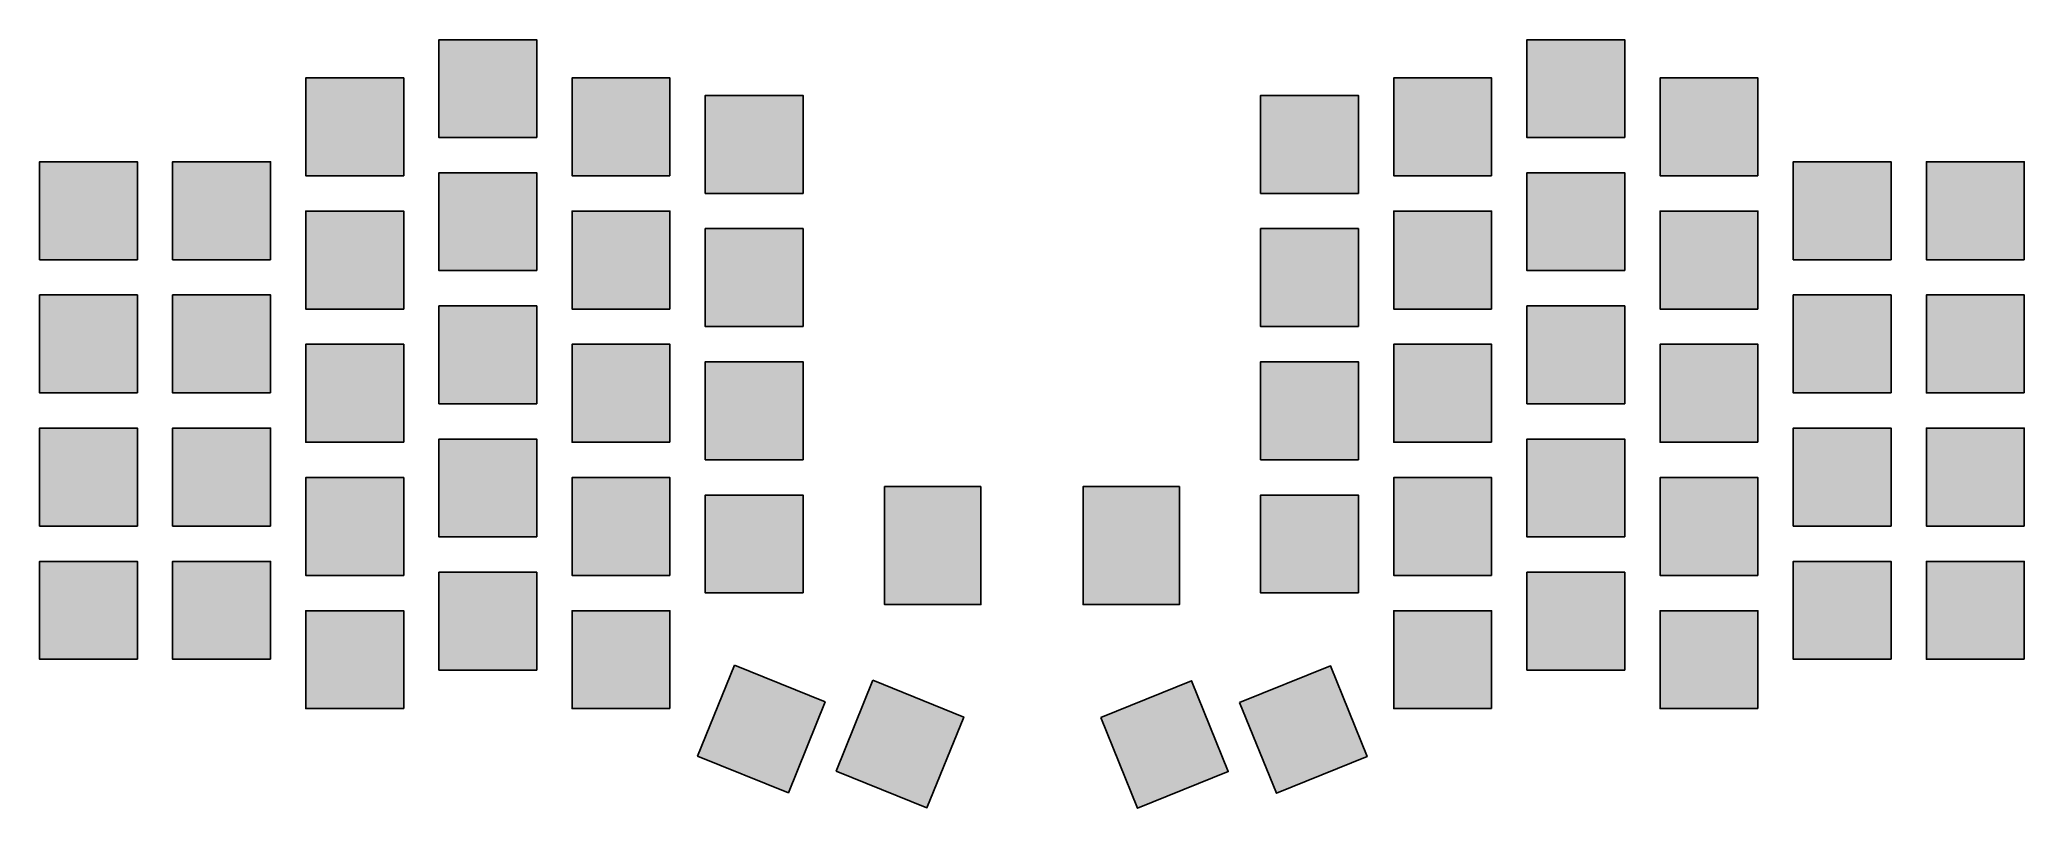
# Model space of a CAD drawing. Header units: millimetres. Extents: x 31 to 315, y 156 to 266.
import ezdxf

# ---------------------------------------------------------------- set-up
doc = ezdxf.new("R2010")
doc.units = ezdxf.units.MM
doc.header["$MEASUREMENT"] = 0
doc.layers.add('Layer 1', color=7, linetype='Continuous', lineweight=0)

msp = doc.modelspace()

# ---------------------------------------------------------------- hatches: boundary and pattern name
at = {"layer": 'Layer 1', "true_color": 0x000000, "transparency": 33554687}
h = msp.add_hatch(color=18, dxfattribs=at)
h.dxf.hatch_style = 2
edge = h.paths.add_edge_path()
edge.add_spline(control_points=[(102.23, 251.92), (102.23, 251.92), (102.23, 265.89), (102.23, 265.89), (102.23, 265.89), (88.23, 265.89), (88.23, 265.89), (88.23, 265.89), (88.23, 251.88), (88.23, 251.88), (88.23, 251.88), (102.23, 251.92), (102.23, 251.92), (102.23, 251.92), (102.23, 251.92), (102.23, 251.92)], knot_values=[0, 0, 0, 0, 1, 1, 1, 2, 2, 2, 3, 3, 3, 4, 4, 4, 5, 5, 5, 5], degree=3, periodic=0)
h = msp.add_hatch(color=18, dxfattribs=at)
h.dxf.hatch_style = 2
edge = h.paths.add_edge_path()
edge.add_spline(control_points=[(257.88, 251.92), (257.88, 251.92), (257.88, 265.89), (257.88, 265.89), (257.88, 265.89), (243.88, 265.89), (243.88, 265.89), (243.88, 265.89), (243.88, 251.88), (243.88, 251.88), (243.88, 251.88), (257.88, 251.92), (257.88, 251.92), (257.88, 251.92), (257.88, 251.92), (257.88, 251.92)], knot_values=[0, 0, 0, 0, 1, 1, 1, 2, 2, 2, 3, 3, 3, 4, 4, 4, 5, 5, 5, 5], degree=3, periodic=0)
h = msp.add_hatch(color=18, dxfattribs=at)
h.dxf.hatch_style = 2
edge = h.paths.add_edge_path()
edge.add_spline(control_points=[(83.19, 246.42), (83.19, 246.42), (83.19, 260.42), (83.19, 260.42), (83.19, 260.42), (69.18, 260.42), (69.18, 260.42), (69.18, 260.42), (69.18, 246.42), (69.18, 246.42), (69.18, 246.42), (83.19, 246.42), (83.19, 246.42)], knot_values=[0, 0, 0, 0, 1, 1, 1, 2, 2, 2, 3, 3, 3, 4, 4, 4, 4], degree=3, periodic=0)
h = msp.add_hatch(color=18, dxfattribs=at)
h.dxf.hatch_style = 2
edge = h.paths.add_edge_path()
edge.add_spline(control_points=[(121.28, 246.42), (121.28, 246.42), (121.28, 260.42), (121.28, 260.42), (121.28, 260.42), (107.28, 260.42), (107.28, 260.42), (107.28, 260.42), (107.28, 246.42), (107.28, 246.42), (107.28, 246.42), (121.28, 246.42), (121.28, 246.42)], knot_values=[0, 0, 0, 0, 1, 1, 1, 2, 2, 2, 3, 3, 3, 4, 4, 4, 4], degree=3, periodic=0)
h = msp.add_hatch(color=18, dxfattribs=at)
h.dxf.hatch_style = 2
edge = h.paths.add_edge_path()
edge.add_spline(control_points=[(238.83, 246.42), (238.83, 246.42), (238.83, 260.42), (238.83, 260.42), (238.83, 260.42), (224.83, 260.42), (224.83, 260.42), (224.83, 260.42), (224.83, 246.42), (224.83, 246.42), (224.83, 246.42), (238.83, 246.42), (238.83, 246.42)], knot_values=[0, 0, 0, 0, 1, 1, 1, 2, 2, 2, 3, 3, 3, 4, 4, 4, 4], degree=3, periodic=0)
h = msp.add_hatch(color=18, dxfattribs=at)
h.dxf.hatch_style = 2
edge = h.paths.add_edge_path()
edge.add_spline(control_points=[(276.93, 246.42), (276.93, 246.42), (276.93, 260.42), (276.93, 260.42), (276.93, 260.42), (262.93, 260.42), (262.93, 260.42), (262.93, 260.42), (262.93, 246.42), (262.93, 246.42), (262.93, 246.42), (276.93, 246.42), (276.93, 246.42)], knot_values=[0, 0, 0, 0, 1, 1, 1, 2, 2, 2, 3, 3, 3, 4, 4, 4, 4], degree=3, periodic=0)
h = msp.add_hatch(color=18, dxfattribs=at)
h.dxf.hatch_style = 2
edge = h.paths.add_edge_path()
edge.add_spline(control_points=[(140.33, 243.91), (140.33, 243.91), (140.33, 257.92), (140.33, 257.92), (140.33, 257.92), (126.33, 257.92), (126.33, 257.92), (126.33, 257.92), (126.33, 243.91), (126.33, 243.91), (126.33, 243.91), (140.33, 243.91), (140.33, 243.91)], knot_values=[0, 0, 0, 0, 1, 1, 1, 2, 2, 2, 3, 3, 3, 4, 4, 4, 4], degree=3, periodic=0)
h = msp.add_hatch(color=18, dxfattribs=at)
h.dxf.hatch_style = 2
edge = h.paths.add_edge_path()
edge.add_spline(control_points=[(219.78, 243.91), (219.78, 243.91), (219.78, 257.92), (219.78, 257.92), (219.78, 257.92), (205.78, 257.92), (205.78, 257.92), (205.78, 257.92), (205.78, 243.91), (205.78, 243.91), (205.78, 243.91), (219.78, 243.91), (219.78, 243.91)], knot_values=[0, 0, 0, 0, 1, 1, 1, 2, 2, 2, 3, 3, 3, 4, 4, 4, 4], degree=3, periodic=0)
h = msp.add_hatch(color=18, dxfattribs=at)
h.dxf.hatch_style = 2
edge = h.paths.add_edge_path()
edge.add_spline(control_points=[(45.09, 234.42), (45.09, 234.42), (45.09, 248.43), (45.09, 248.43), (45.09, 248.43), (31.11, 248.43), (31.11, 248.43), (31.11, 248.43), (31.11, 234.42), (31.11, 234.42), (31.11, 234.42), (45.09, 234.42), (45.09, 234.42)], knot_values=[0, 0, 0, 0, 1, 1, 1, 2, 2, 2, 3, 3, 3, 4, 4, 4, 4], degree=3, periodic=0)
h = msp.add_hatch(color=18, dxfattribs=at)
h.dxf.hatch_style = 2
edge = h.paths.add_edge_path()
edge.add_spline(control_points=[(64.14, 234.42), (64.14, 234.42), (64.14, 248.43), (64.14, 248.43), (64.14, 248.43), (50.13, 248.43), (50.13, 248.43), (50.13, 248.43), (50.13, 234.42), (50.13, 234.42), (50.13, 234.42), (64.14, 234.42), (64.14, 234.42)], knot_values=[0, 0, 0, 0, 1, 1, 1, 2, 2, 2, 3, 3, 3, 4, 4, 4, 4], degree=3, periodic=0)
h = msp.add_hatch(color=18, dxfattribs=at)
h.dxf.hatch_style = 2
edge = h.paths.add_edge_path()
edge.add_spline(control_points=[(295.98, 234.42), (295.98, 234.42), (295.98, 248.43), (295.98, 248.43), (295.98, 248.43), (281.98, 248.43), (281.98, 248.43), (281.98, 248.43), (281.98, 234.42), (281.98, 234.42), (281.98, 234.42), (295.98, 234.42), (295.98, 234.42)], knot_values=[0, 0, 0, 0, 1, 1, 1, 2, 2, 2, 3, 3, 3, 4, 4, 4, 4], degree=3, periodic=0)
h = msp.add_hatch(color=18, dxfattribs=at)
h.dxf.hatch_style = 2
edge = h.paths.add_edge_path()
edge.add_spline(control_points=[(315.03, 234.42), (315.03, 234.42), (315.03, 248.43), (315.03, 248.43), (315.03, 248.43), (301.03, 248.43), (301.03, 248.43), (301.03, 248.43), (301.03, 234.42), (301.03, 234.42), (301.03, 234.42), (315.03, 234.42), (315.03, 234.42)], knot_values=[0, 0, 0, 0, 1, 1, 1, 2, 2, 2, 3, 3, 3, 4, 4, 4, 4], degree=3, periodic=0)
h = msp.add_hatch(color=18, dxfattribs=at)
h.dxf.hatch_style = 2
edge = h.paths.add_edge_path()
edge.add_spline(control_points=[(102.23, 232.87), (102.23, 232.87), (102.23, 246.87), (102.23, 246.87), (102.23, 246.87), (88.23, 246.87), (88.23, 246.87), (88.23, 246.87), (88.23, 232.87), (88.23, 232.87), (88.23, 232.87), (102.23, 232.87), (102.23, 232.87)], knot_values=[0, 0, 0, 0, 1, 1, 1, 2, 2, 2, 3, 3, 3, 4, 4, 4, 4], degree=3, periodic=0)
h = msp.add_hatch(color=18, dxfattribs=at)
h.dxf.hatch_style = 2
edge = h.paths.add_edge_path()
edge.add_spline(control_points=[(257.88, 232.87), (257.88, 232.87), (257.88, 246.87), (257.88, 246.87), (257.88, 246.87), (243.88, 246.87), (243.88, 246.87), (243.88, 246.87), (243.88, 232.87), (243.88, 232.87), (243.88, 232.87), (257.88, 232.87), (257.88, 232.87)], knot_values=[0, 0, 0, 0, 1, 1, 1, 2, 2, 2, 3, 3, 3, 4, 4, 4, 4], degree=3, periodic=0)
h = msp.add_hatch(color=18, dxfattribs=at)
h.dxf.hatch_style = 2
edge = h.paths.add_edge_path()
edge.add_spline(control_points=[(83.19, 227.37), (83.19, 227.37), (83.19, 241.37), (83.19, 241.37), (83.19, 241.37), (69.18, 241.37), (69.18, 241.37), (69.18, 241.37), (69.18, 227.37), (69.18, 227.37), (69.18, 227.37), (83.19, 227.37), (83.19, 227.37)], knot_values=[0, 0, 0, 0, 1, 1, 1, 2, 2, 2, 3, 3, 3, 4, 4, 4, 4], degree=3, periodic=0)
h = msp.add_hatch(color=18, dxfattribs=at)
h.dxf.hatch_style = 2
edge = h.paths.add_edge_path()
edge.add_spline(control_points=[(121.28, 227.37), (121.28, 227.37), (121.28, 241.37), (121.28, 241.37), (121.28, 241.37), (107.28, 241.37), (107.28, 241.37), (107.28, 241.37), (107.28, 227.37), (107.28, 227.37), (107.28, 227.37), (121.28, 227.37), (121.28, 227.37)], knot_values=[0, 0, 0, 0, 1, 1, 1, 2, 2, 2, 3, 3, 3, 4, 4, 4, 4], degree=3, periodic=0)
h = msp.add_hatch(color=18, dxfattribs=at)
h.dxf.hatch_style = 2
edge = h.paths.add_edge_path()
edge.add_spline(control_points=[(238.83, 227.37), (238.83, 227.37), (238.83, 241.37), (238.83, 241.37), (238.83, 241.37), (224.83, 241.37), (224.83, 241.37), (224.83, 241.37), (224.83, 227.37), (224.83, 227.37), (224.83, 227.37), (238.83, 227.37), (238.83, 227.37)], knot_values=[0, 0, 0, 0, 1, 1, 1, 2, 2, 2, 3, 3, 3, 4, 4, 4, 4], degree=3, periodic=0)
h = msp.add_hatch(color=18, dxfattribs=at)
h.dxf.hatch_style = 2
edge = h.paths.add_edge_path()
edge.add_spline(control_points=[(276.93, 227.37), (276.93, 227.37), (276.93, 241.37), (276.93, 241.37), (276.93, 241.37), (262.93, 241.37), (262.93, 241.37), (262.93, 241.37), (262.93, 227.37), (262.93, 227.37), (262.93, 227.37), (276.93, 227.37), (276.93, 227.37)], knot_values=[0, 0, 0, 0, 1, 1, 1, 2, 2, 2, 3, 3, 3, 4, 4, 4, 4], degree=3, periodic=0)
h = msp.add_hatch(color=18, dxfattribs=at)
h.dxf.hatch_style = 2
edge = h.paths.add_edge_path()
edge.add_spline(control_points=[(140.33, 224.86), (140.33, 224.86), (140.33, 238.87), (140.33, 238.87), (140.33, 238.87), (126.33, 238.87), (126.33, 238.87), (126.33, 238.87), (126.33, 224.86), (126.33, 224.86), (126.33, 224.86), (140.33, 224.86), (140.33, 224.86)], knot_values=[0, 0, 0, 0, 1, 1, 1, 2, 2, 2, 3, 3, 3, 4, 4, 4, 4], degree=3, periodic=0)
h = msp.add_hatch(color=18, dxfattribs=at)
h.dxf.hatch_style = 2
edge = h.paths.add_edge_path()
edge.add_spline(control_points=[(219.78, 224.86), (219.78, 224.86), (219.78, 238.87), (219.78, 238.87), (219.78, 238.87), (205.78, 238.87), (205.78, 238.87), (205.78, 238.87), (205.78, 224.86), (205.78, 224.86), (205.78, 224.86), (219.78, 224.86), (219.78, 224.86)], knot_values=[0, 0, 0, 0, 1, 1, 1, 2, 2, 2, 3, 3, 3, 4, 4, 4, 4], degree=3, periodic=0)
h = msp.add_hatch(color=18, dxfattribs=at)
h.dxf.hatch_style = 2
edge = h.paths.add_edge_path()
edge.add_spline(control_points=[(45.09, 215.37), (45.09, 215.37), (45.09, 229.38), (45.09, 229.38), (45.09, 229.38), (31.11, 229.38), (31.11, 229.38), (31.11, 229.38), (31.11, 215.37), (31.11, 215.37), (31.11, 215.37), (45.09, 215.37), (45.09, 215.37)], knot_values=[0, 0, 0, 0, 1, 1, 1, 2, 2, 2, 3, 3, 3, 4, 4, 4, 4], degree=3, periodic=0)
h = msp.add_hatch(color=18, dxfattribs=at)
h.dxf.hatch_style = 2
edge = h.paths.add_edge_path()
edge.add_spline(control_points=[(64.14, 215.37), (64.14, 215.37), (64.14, 229.38), (64.14, 229.38), (64.14, 229.38), (50.13, 229.38), (50.13, 229.38), (50.13, 229.38), (50.13, 215.37), (50.13, 215.37), (50.13, 215.37), (64.14, 215.37), (64.14, 215.37)], knot_values=[0, 0, 0, 0, 1, 1, 1, 2, 2, 2, 3, 3, 3, 4, 4, 4, 4], degree=3, periodic=0)
h = msp.add_hatch(color=18, dxfattribs=at)
h.dxf.hatch_style = 2
edge = h.paths.add_edge_path()
edge.add_spline(control_points=[(102.23, 213.82), (102.23, 213.82), (102.23, 227.82), (102.23, 227.82), (102.23, 227.82), (88.23, 227.82), (88.23, 227.82), (88.23, 227.82), (88.23, 213.82), (88.23, 213.82), (88.23, 213.82), (102.23, 213.82), (102.23, 213.82)], knot_values=[0, 0, 0, 0, 1, 1, 1, 2, 2, 2, 3, 3, 3, 4, 4, 4, 4], degree=3, periodic=0)
h = msp.add_hatch(color=18, dxfattribs=at)
h.dxf.hatch_style = 2
edge = h.paths.add_edge_path()
edge.add_spline(control_points=[(257.88, 213.82), (257.88, 213.82), (257.88, 227.82), (257.88, 227.82), (257.88, 227.82), (243.88, 227.82), (243.88, 227.82), (243.88, 227.82), (243.88, 213.82), (243.88, 213.82), (243.88, 213.82), (257.88, 213.82), (257.88, 213.82)], knot_values=[0, 0, 0, 0, 1, 1, 1, 2, 2, 2, 3, 3, 3, 4, 4, 4, 4], degree=3, periodic=0)
h = msp.add_hatch(color=18, dxfattribs=at)
h.dxf.hatch_style = 2
edge = h.paths.add_edge_path()
edge.add_spline(control_points=[(295.98, 215.37), (295.98, 215.37), (295.98, 229.38), (295.98, 229.38), (295.98, 229.38), (281.98, 229.38), (281.98, 229.38), (281.98, 229.38), (281.98, 215.37), (281.98, 215.37), (281.98, 215.37), (295.98, 215.37), (295.98, 215.37)], knot_values=[0, 0, 0, 0, 1, 1, 1, 2, 2, 2, 3, 3, 3, 4, 4, 4, 4], degree=3, periodic=0)
h = msp.add_hatch(color=18, dxfattribs=at)
h.dxf.hatch_style = 2
edge = h.paths.add_edge_path()
edge.add_spline(control_points=[(315.03, 215.37), (315.03, 215.37), (315.03, 229.38), (315.03, 229.38), (315.03, 229.38), (301.03, 229.38), (301.03, 229.38), (301.03, 229.38), (301.03, 215.37), (301.03, 215.37), (301.03, 215.37), (315.03, 215.37), (315.03, 215.37)], knot_values=[0, 0, 0, 0, 1, 1, 1, 2, 2, 2, 3, 3, 3, 4, 4, 4, 4], degree=3, periodic=0)
h = msp.add_hatch(color=18, dxfattribs=at)
h.dxf.hatch_style = 2
edge = h.paths.add_edge_path()
edge.add_spline(control_points=[(83.19, 208.32), (83.19, 208.32), (83.19, 222.32), (83.19, 222.32), (83.19, 222.32), (69.18, 222.32), (69.18, 222.32), (69.18, 222.32), (69.18, 208.32), (69.18, 208.32), (69.18, 208.32), (83.19, 208.32), (83.19, 208.32)], knot_values=[0, 0, 0, 0, 1, 1, 1, 2, 2, 2, 3, 3, 3, 4, 4, 4, 4], degree=3, periodic=0)
h = msp.add_hatch(color=18, dxfattribs=at)
h.dxf.hatch_style = 2
edge = h.paths.add_edge_path()
edge.add_spline(control_points=[(121.28, 208.32), (121.28, 208.32), (121.28, 222.32), (121.28, 222.32), (121.28, 222.32), (107.28, 222.32), (107.28, 222.32), (107.28, 222.32), (107.28, 208.32), (107.28, 208.32), (107.28, 208.32), (121.28, 208.32), (121.28, 208.32)], knot_values=[0, 0, 0, 0, 1, 1, 1, 2, 2, 2, 3, 3, 3, 4, 4, 4, 4], degree=3, periodic=0)
h = msp.add_hatch(color=18, dxfattribs=at)
h.dxf.hatch_style = 2
edge = h.paths.add_edge_path()
edge.add_spline(control_points=[(238.83, 208.32), (238.83, 208.32), (238.83, 222.32), (238.83, 222.32), (238.83, 222.32), (224.83, 222.32), (224.83, 222.32), (224.83, 222.32), (224.83, 208.32), (224.83, 208.32), (224.83, 208.32), (238.83, 208.32), (238.83, 208.32)], knot_values=[0, 0, 0, 0, 1, 1, 1, 2, 2, 2, 3, 3, 3, 4, 4, 4, 4], degree=3, periodic=0)
h = msp.add_hatch(color=18, dxfattribs=at)
h.dxf.hatch_style = 2
edge = h.paths.add_edge_path()
edge.add_spline(control_points=[(276.93, 208.32), (276.93, 208.32), (276.93, 222.32), (276.93, 222.32), (276.93, 222.32), (262.93, 222.32), (262.93, 222.32), (262.93, 222.32), (262.93, 208.32), (262.93, 208.32), (262.93, 208.32), (276.93, 208.32), (276.93, 208.32)], knot_values=[0, 0, 0, 0, 1, 1, 1, 2, 2, 2, 3, 3, 3, 4, 4, 4, 4], degree=3, periodic=0)
h = msp.add_hatch(color=18, dxfattribs=at)
h.dxf.hatch_style = 2
edge = h.paths.add_edge_path()
edge.add_spline(control_points=[(140.33, 205.81), (140.33, 205.81), (140.33, 219.82), (140.33, 219.82), (140.33, 219.82), (126.33, 219.82), (126.33, 219.82), (126.33, 219.82), (126.33, 205.81), (126.33, 205.81), (126.33, 205.81), (140.33, 205.81), (140.33, 205.81)], knot_values=[0, 0, 0, 0, 1, 1, 1, 2, 2, 2, 3, 3, 3, 4, 4, 4, 4], degree=3, periodic=0)
h = msp.add_hatch(color=18, dxfattribs=at)
h.dxf.hatch_style = 2
edge = h.paths.add_edge_path()
edge.add_spline(control_points=[(219.78, 205.81), (219.78, 205.81), (219.78, 219.82), (219.78, 219.82), (219.78, 219.82), (205.78, 219.82), (205.78, 219.82), (205.78, 219.82), (205.78, 205.81), (205.78, 205.81), (205.78, 205.81), (219.78, 205.81), (219.78, 205.81)], knot_values=[0, 0, 0, 0, 1, 1, 1, 2, 2, 2, 3, 3, 3, 4, 4, 4, 4], degree=3, periodic=0)
h = msp.add_hatch(color=18, dxfattribs=at)
h.dxf.hatch_style = 2
edge = h.paths.add_edge_path()
edge.add_spline(control_points=[(45.09, 196.32), (45.09, 196.32), (45.09, 210.33), (45.09, 210.33), (45.09, 210.33), (31.11, 210.33), (31.11, 210.33), (31.11, 210.33), (31.11, 196.32), (31.11, 196.32), (31.11, 196.32), (45.09, 196.32), (45.09, 196.32)], knot_values=[0, 0, 0, 0, 1, 1, 1, 2, 2, 2, 3, 3, 3, 4, 4, 4, 4], degree=3, periodic=0)
h = msp.add_hatch(color=18, dxfattribs=at)
h.dxf.hatch_style = 2
edge = h.paths.add_edge_path()
edge.add_spline(control_points=[(64.14, 196.32), (64.14, 196.32), (64.14, 210.33), (64.14, 210.33), (64.14, 210.33), (50.13, 210.33), (50.13, 210.33), (50.13, 210.33), (50.13, 196.32), (50.13, 196.32), (50.13, 196.32), (64.14, 196.32), (64.14, 196.32)], knot_values=[0, 0, 0, 0, 1, 1, 1, 2, 2, 2, 3, 3, 3, 4, 4, 4, 4], degree=3, periodic=0)
h = msp.add_hatch(color=18, dxfattribs=at)
h.dxf.hatch_style = 2
edge = h.paths.add_edge_path()
edge.add_spline(control_points=[(295.98, 196.32), (295.98, 196.32), (295.98, 210.33), (295.98, 210.33), (295.98, 210.33), (281.98, 210.33), (281.98, 210.33), (281.98, 210.33), (281.98, 196.32), (281.98, 196.32), (281.98, 196.32), (295.98, 196.32), (295.98, 196.32)], knot_values=[0, 0, 0, 0, 1, 1, 1, 2, 2, 2, 3, 3, 3, 4, 4, 4, 4], degree=3, periodic=0)
h = msp.add_hatch(color=18, dxfattribs=at)
h.dxf.hatch_style = 2
edge = h.paths.add_edge_path()
edge.add_spline(control_points=[(315.03, 196.32), (315.03, 196.32), (315.03, 210.33), (315.03, 210.33), (315.03, 210.33), (301.03, 210.33), (301.03, 210.33), (301.03, 210.33), (301.03, 196.32), (301.03, 196.32), (301.03, 196.32), (315.03, 196.32), (315.03, 196.32)], knot_values=[0, 0, 0, 0, 1, 1, 1, 2, 2, 2, 3, 3, 3, 4, 4, 4, 4], degree=3, periodic=0)
h = msp.add_hatch(color=18, dxfattribs=at)
h.dxf.hatch_style = 2
edge = h.paths.add_edge_path()
edge.add_spline(control_points=[(102.23, 194.77), (102.23, 194.77), (102.23, 208.77), (102.23, 208.77), (102.23, 208.77), (88.23, 208.77), (88.23, 208.77), (88.23, 208.77), (88.23, 194.77), (88.23, 194.77), (88.23, 194.77), (102.23, 194.77), (102.23, 194.77)], knot_values=[0, 0, 0, 0, 1, 1, 1, 2, 2, 2, 3, 3, 3, 4, 4, 4, 4], degree=3, periodic=0)
h = msp.add_hatch(color=18, dxfattribs=at)
h.dxf.hatch_style = 2
edge = h.paths.add_edge_path()
edge.add_spline(control_points=[(257.88, 194.77), (257.88, 194.77), (257.88, 208.77), (257.88, 208.77), (257.88, 208.77), (243.88, 208.77), (243.88, 208.77), (243.88, 208.77), (243.88, 194.77), (243.88, 194.77), (243.88, 194.77), (257.88, 194.77), (257.88, 194.77)], knot_values=[0, 0, 0, 0, 1, 1, 1, 2, 2, 2, 3, 3, 3, 4, 4, 4, 4], degree=3, periodic=0)
h = msp.add_hatch(color=18, dxfattribs=at)
h.dxf.hatch_style = 2
edge = h.paths.add_edge_path()
edge.add_spline(control_points=[(83.19, 189.27), (83.19, 189.27), (83.19, 203.27), (83.19, 203.27), (83.19, 203.27), (69.18, 203.27), (69.18, 203.27), (69.18, 203.27), (69.18, 189.27), (69.18, 189.27), (69.18, 189.27), (83.19, 189.27), (83.19, 189.27)], knot_values=[0, 0, 0, 0, 1, 1, 1, 2, 2, 2, 3, 3, 3, 4, 4, 4, 4], degree=3, periodic=0)
h = msp.add_hatch(color=18, dxfattribs=at)
h.dxf.hatch_style = 2
edge = h.paths.add_edge_path()
edge.add_spline(control_points=[(121.28, 189.27), (121.28, 189.27), (121.28, 203.27), (121.28, 203.27), (121.28, 203.27), (107.28, 203.27), (107.28, 203.27), (107.28, 203.27), (107.28, 189.27), (107.28, 189.27), (107.28, 189.27), (121.28, 189.27), (121.28, 189.27)], knot_values=[0, 0, 0, 0, 1, 1, 1, 2, 2, 2, 3, 3, 3, 4, 4, 4, 4], degree=3, periodic=0)
h = msp.add_hatch(color=18, dxfattribs=at)
h.dxf.hatch_style = 2
edge = h.paths.add_edge_path()
edge.add_spline(control_points=[(165.77, 201.97), (165.77, 201.97), (165.77, 185.1), (165.77, 185.1), (165.77, 185.1), (151.98, 185.1), (151.98, 185.1), (151.98, 185.1), (151.98, 201.97), (151.98, 201.97), (151.98, 201.97), (165.77, 201.97), (165.77, 201.97)], knot_values=[0, 0, 0, 0, 1, 1, 1, 2, 2, 2, 3, 3, 3, 4, 4, 4, 4], degree=3, periodic=0)
h = msp.add_hatch(color=18, dxfattribs=at)
h.dxf.hatch_style = 2
edge = h.paths.add_edge_path()
edge.add_spline(control_points=[(194.17, 201.97), (194.17, 201.97), (194.17, 185.1), (194.17, 185.1), (194.17, 185.1), (180.38, 185.1), (180.38, 185.1), (180.38, 185.1), (180.38, 201.97), (180.38, 201.97), (180.38, 201.97), (194.17, 201.97), (194.17, 201.97)], knot_values=[0, 0, 0, 0, 1, 1, 1, 2, 2, 2, 3, 3, 3, 4, 4, 4, 4], degree=3, periodic=0)
h = msp.add_hatch(color=18, dxfattribs=at)
h.dxf.hatch_style = 2
edge = h.paths.add_edge_path()
edge.add_spline(control_points=[(238.83, 189.27), (238.83, 189.27), (238.83, 203.27), (238.83, 203.27), (238.83, 203.27), (224.83, 203.27), (224.83, 203.27), (224.83, 203.27), (224.83, 189.27), (224.83, 189.27), (224.83, 189.27), (238.83, 189.27), (238.83, 189.27)], knot_values=[0, 0, 0, 0, 1, 1, 1, 2, 2, 2, 3, 3, 3, 4, 4, 4, 4], degree=3, periodic=0)
h = msp.add_hatch(color=18, dxfattribs=at)
h.dxf.hatch_style = 2
edge = h.paths.add_edge_path()
edge.add_spline(control_points=[(276.93, 189.27), (276.93, 189.27), (276.93, 203.27), (276.93, 203.27), (276.93, 203.27), (262.93, 203.27), (262.93, 203.27), (262.93, 203.27), (262.93, 189.27), (262.93, 189.27), (262.93, 189.27), (276.93, 189.27), (276.93, 189.27)], knot_values=[0, 0, 0, 0, 1, 1, 1, 2, 2, 2, 3, 3, 3, 4, 4, 4, 4], degree=3, periodic=0)
h = msp.add_hatch(color=18, dxfattribs=at)
h.dxf.hatch_style = 2
edge = h.paths.add_edge_path()
edge.add_spline(control_points=[(140.33, 186.76), (140.33, 186.76), (140.33, 200.77), (140.33, 200.77), (140.33, 200.77), (126.33, 200.77), (126.33, 200.77), (126.33, 200.77), (126.33, 186.76), (126.33, 186.76), (126.33, 186.76), (140.33, 186.76), (140.33, 186.76)], knot_values=[0, 0, 0, 0, 1, 1, 1, 2, 2, 2, 3, 3, 3, 4, 4, 4, 4], degree=3, periodic=0)
h = msp.add_hatch(color=18, dxfattribs=at)
h.dxf.hatch_style = 2
edge = h.paths.add_edge_path()
edge.add_spline(control_points=[(219.78, 186.76), (219.78, 186.76), (219.78, 200.77), (219.78, 200.77), (219.78, 200.77), (205.78, 200.77), (205.78, 200.77), (205.78, 200.77), (205.78, 186.76), (205.78, 186.76), (205.78, 186.76), (219.78, 186.76), (219.78, 186.76)], knot_values=[0, 0, 0, 0, 1, 1, 1, 2, 2, 2, 3, 3, 3, 4, 4, 4, 4], degree=3, periodic=0)
h = msp.add_hatch(color=18, dxfattribs=at)
h.dxf.hatch_style = 2
edge = h.paths.add_edge_path()
edge.add_spline(control_points=[(45.09, 177.27), (45.09, 177.27), (45.09, 191.28), (45.09, 191.28), (45.09, 191.28), (31.11, 191.28), (31.11, 191.28), (31.11, 191.28), (31.11, 177.27), (31.11, 177.27), (31.11, 177.27), (45.09, 177.27), (45.09, 177.27)], knot_values=[0, 0, 0, 0, 1, 1, 1, 2, 2, 2, 3, 3, 3, 4, 4, 4, 4], degree=3, periodic=0)
h = msp.add_hatch(color=18, dxfattribs=at)
h.dxf.hatch_style = 2
edge = h.paths.add_edge_path()
edge.add_spline(control_points=[(64.14, 177.27), (64.14, 177.27), (64.14, 191.28), (64.14, 191.28), (64.14, 191.28), (50.13, 191.28), (50.13, 191.28), (50.13, 191.28), (50.13, 177.27), (50.13, 177.27), (50.13, 177.27), (64.14, 177.27), (64.14, 177.27)], knot_values=[0, 0, 0, 0, 1, 1, 1, 2, 2, 2, 3, 3, 3, 4, 4, 4, 4], degree=3, periodic=0)
h = msp.add_hatch(color=18, dxfattribs=at)
h.dxf.hatch_style = 2
edge = h.paths.add_edge_path()
edge.add_spline(control_points=[(295.98, 177.27), (295.98, 177.27), (295.98, 191.28), (295.98, 191.28), (295.98, 191.28), (281.98, 191.28), (281.98, 191.28), (281.98, 191.28), (281.98, 177.27), (281.98, 177.27), (281.98, 177.27), (295.98, 177.27), (295.98, 177.27)], knot_values=[0, 0, 0, 0, 1, 1, 1, 2, 2, 2, 3, 3, 3, 4, 4, 4, 4], degree=3, periodic=0)
h = msp.add_hatch(color=18, dxfattribs=at)
h.dxf.hatch_style = 2
edge = h.paths.add_edge_path()
edge.add_spline(control_points=[(315.03, 177.27), (315.03, 177.27), (315.03, 191.28), (315.03, 191.28), (315.03, 191.28), (301.03, 191.28), (301.03, 191.28), (301.03, 191.28), (301.03, 177.27), (301.03, 177.27), (301.03, 177.27), (315.03, 177.27), (315.03, 177.27)], knot_values=[0, 0, 0, 0, 1, 1, 1, 2, 2, 2, 3, 3, 3, 4, 4, 4, 4], degree=3, periodic=0)
h = msp.add_hatch(color=18, dxfattribs=at)
h.dxf.hatch_style = 2
edge = h.paths.add_edge_path()
edge.add_spline(control_points=[(102.23, 175.72), (102.23, 175.72), (102.23, 189.72), (102.23, 189.72), (102.23, 189.72), (88.23, 189.72), (88.23, 189.72), (88.23, 189.72), (88.23, 175.72), (88.23, 175.72), (88.23, 175.72), (102.23, 175.72), (102.23, 175.72)], knot_values=[0, 0, 0, 0, 1, 1, 1, 2, 2, 2, 3, 3, 3, 4, 4, 4, 4], degree=3, periodic=0)
h = msp.add_hatch(color=18, dxfattribs=at)
h.dxf.hatch_style = 2
edge = h.paths.add_edge_path()
edge.add_spline(control_points=[(257.88, 175.72), (257.88, 175.72), (257.88, 189.72), (257.88, 189.72), (257.88, 189.72), (243.88, 189.72), (243.88, 189.72), (243.88, 189.72), (243.88, 175.72), (243.88, 175.72), (243.88, 175.72), (257.88, 175.72), (257.88, 175.72)], knot_values=[0, 0, 0, 0, 1, 1, 1, 2, 2, 2, 3, 3, 3, 4, 4, 4, 4], degree=3, periodic=0)
h = msp.add_hatch(color=18, dxfattribs=at)
h.dxf.hatch_style = 2
edge = h.paths.add_edge_path()
edge.add_spline(control_points=[(83.19, 170.22), (83.19, 170.22), (83.19, 184.22), (83.19, 184.22), (83.19, 184.22), (69.18, 184.22), (69.18, 184.22), (69.18, 184.22), (69.18, 170.22), (69.18, 170.22), (69.18, 170.22), (83.19, 170.22), (83.19, 170.22)], knot_values=[0, 0, 0, 0, 1, 1, 1, 2, 2, 2, 3, 3, 3, 4, 4, 4, 4], degree=3, periodic=0)
h = msp.add_hatch(color=18, dxfattribs=at)
h.dxf.hatch_style = 2
edge = h.paths.add_edge_path()
edge.add_spline(control_points=[(121.28, 170.22), (121.28, 170.22), (121.28, 184.22), (121.28, 184.22), (121.28, 184.22), (107.28, 184.22), (107.28, 184.22), (107.28, 184.22), (107.28, 170.22), (107.28, 170.22), (107.28, 170.22), (121.28, 170.22), (121.28, 170.22)], knot_values=[0, 0, 0, 0, 1, 1, 1, 2, 2, 2, 3, 3, 3, 4, 4, 4, 4], degree=3, periodic=0)
h = msp.add_hatch(color=18, dxfattribs=at)
h.dxf.hatch_style = 2
edge = h.paths.add_edge_path()
edge.add_spline(control_points=[(238.83, 170.22), (238.83, 170.22), (238.83, 184.22), (238.83, 184.22), (238.83, 184.22), (224.83, 184.22), (224.83, 184.22), (224.83, 184.22), (224.83, 170.22), (224.83, 170.22), (224.83, 170.22), (238.83, 170.22), (238.83, 170.22)], knot_values=[0, 0, 0, 0, 1, 1, 1, 2, 2, 2, 3, 3, 3, 4, 4, 4, 4], degree=3, periodic=0)
h = msp.add_hatch(color=18, dxfattribs=at)
h.dxf.hatch_style = 2
edge = h.paths.add_edge_path()
edge.add_spline(control_points=[(276.93, 170.22), (276.93, 170.22), (276.93, 184.22), (276.93, 184.22), (276.93, 184.22), (262.93, 184.22), (262.93, 184.22), (262.93, 184.22), (262.93, 170.22), (262.93, 170.22), (262.93, 170.22), (276.93, 170.22), (276.93, 170.22)], knot_values=[0, 0, 0, 0, 1, 1, 1, 2, 2, 2, 3, 3, 3, 4, 4, 4, 4], degree=3, periodic=0)
h = msp.add_hatch(color=18, dxfattribs=at)
h.dxf.hatch_style = 2
edge = h.paths.add_edge_path()
edge.add_spline(control_points=[(130.49, 176.42), (130.49, 176.42), (143.47, 171.17), (143.47, 171.17), (143.47, 171.17), (138.22, 158.19), (138.22, 158.19), (138.22, 158.19), (125.24, 163.44), (125.24, 163.44), (125.24, 163.44), (130.49, 176.42), (130.49, 176.42)], knot_values=[0, 0, 0, 0, 1, 1, 1, 2, 2, 2, 3, 3, 3, 4, 4, 4, 4], degree=3, periodic=0)
h = msp.add_hatch(color=18, dxfattribs=at)
h.dxf.hatch_style = 2
edge = h.paths.add_edge_path()
edge.add_spline(control_points=[(202.78, 171.1), (202.78, 171.1), (215.76, 176.35), (215.76, 176.35), (215.76, 176.35), (221.02, 163.37), (221.02, 163.37), (221.02, 163.37), (208.03, 158.12), (208.03, 158.12), (208.03, 158.12), (202.78, 171.1), (202.78, 171.1)], knot_values=[0, 0, 0, 0, 1, 1, 1, 2, 2, 2, 3, 3, 3, 4, 4, 4, 4], degree=3, periodic=0)
h = msp.add_hatch(color=18, dxfattribs=at)
h.dxf.hatch_style = 2
edge = h.paths.add_edge_path()
edge.add_spline(control_points=[(150.32, 174.27), (150.32, 174.27), (163.3, 169.02), (163.3, 169.02), (163.3, 169.02), (158.04, 156.03), (158.04, 156.03), (158.04, 156.03), (145.06, 161.29), (145.06, 161.29), (145.06, 161.29), (150.32, 174.27), (150.32, 174.27)], knot_values=[0, 0, 0, 0, 1, 1, 1, 2, 2, 2, 3, 3, 3, 4, 4, 4, 4], degree=3, periodic=0)
h = msp.add_hatch(color=18, dxfattribs=at)
h.dxf.hatch_style = 2
edge = h.paths.add_edge_path()
edge.add_spline(control_points=[(182.92, 168.95), (182.92, 168.95), (195.9, 174.2), (195.9, 174.2), (195.9, 174.2), (201.15, 161.22), (201.15, 161.22), (201.15, 161.22), (188.17, 155.96), (188.17, 155.96), (188.17, 155.96), (182.92, 168.95), (182.92, 168.95)], knot_values=[0, 0, 0, 0, 1, 1, 1, 2, 2, 2, 3, 3, 3, 4, 4, 4, 4], degree=3, periodic=0)

# ---------------------------------------------------------------- linework, layer by layer
at = {"layer": 'Layer 1', "color": 18, "lineweight": 25, "true_color": 0x000000}
for points, knots in [([(102.23, 251.92), (102.23, 251.92), (102.23, 265.89), (102.23, 265.89), (102.23, 265.89), (88.23, 265.89), (88.23, 265.89), (88.23, 265.89), (88.23, 251.88), (88.23, 251.88), (88.23, 251.88), (102.23, 251.92), (102.23, 251.92), (102.23, 251.92), (102.23, 251.92), (102.23, 251.92)], [0, 0, 0, 0, 1, 1, 1, 2, 2, 2, 3, 3, 3, 4, 4, 4, 5, 5, 5, 5]), ([(257.88, 251.92), (257.88, 251.92), (257.88, 265.89), (257.88, 265.89), (257.88, 265.89), (243.88, 265.89), (243.88, 265.89), (243.88, 265.89), (243.88, 251.88), (243.88, 251.88), (243.88, 251.88), (257.88, 251.92), (257.88, 251.92), (257.88, 251.92), (257.88, 251.92), (257.88, 251.92)], [0, 0, 0, 0, 1, 1, 1, 2, 2, 2, 3, 3, 3, 4, 4, 4, 5, 5, 5, 5]), ([(83.19, 246.42), (83.19, 246.42), (83.19, 260.42), (83.19, 260.42), (83.19, 260.42), (69.18, 260.42), (69.18, 260.42), (69.18, 260.42), (69.18, 246.42), (69.18, 246.42), (69.18, 246.42), (83.19, 246.42), (83.19, 246.42)], [0, 0, 0, 0, 1, 1, 1, 2, 2, 2, 3, 3, 3, 4, 4, 4, 4]), ([(121.28, 246.42), (121.28, 246.42), (121.28, 260.42), (121.28, 260.42), (121.28, 260.42), (107.28, 260.42), (107.28, 260.42), (107.28, 260.42), (107.28, 246.42), (107.28, 246.42), (107.28, 246.42), (121.28, 246.42), (121.28, 246.42)], [0, 0, 0, 0, 1, 1, 1, 2, 2, 2, 3, 3, 3, 4, 4, 4, 4]), ([(238.83, 246.42), (238.83, 246.42), (238.83, 260.42), (238.83, 260.42), (238.83, 260.42), (224.83, 260.42), (224.83, 260.42), (224.83, 260.42), (224.83, 246.42), (224.83, 246.42), (224.83, 246.42), (238.83, 246.42), (238.83, 246.42)], [0, 0, 0, 0, 1, 1, 1, 2, 2, 2, 3, 3, 3, 4, 4, 4, 4]), ([(276.93, 246.42), (276.93, 246.42), (276.93, 260.42), (276.93, 260.42), (276.93, 260.42), (262.93, 260.42), (262.93, 260.42), (262.93, 260.42), (262.93, 246.42), (262.93, 246.42), (262.93, 246.42), (276.93, 246.42), (276.93, 246.42)], [0, 0, 0, 0, 1, 1, 1, 2, 2, 2, 3, 3, 3, 4, 4, 4, 4]), ([(140.33, 243.91), (140.33, 243.91), (140.33, 257.92), (140.33, 257.92), (140.33, 257.92), (126.33, 257.92), (126.33, 257.92), (126.33, 257.92), (126.33, 243.91), (126.33, 243.91), (126.33, 243.91), (140.33, 243.91), (140.33, 243.91)], [0, 0, 0, 0, 1, 1, 1, 2, 2, 2, 3, 3, 3, 4, 4, 4, 4]), ([(219.78, 243.91), (219.78, 243.91), (219.78, 257.92), (219.78, 257.92), (219.78, 257.92), (205.78, 257.92), (205.78, 257.92), (205.78, 257.92), (205.78, 243.91), (205.78, 243.91), (205.78, 243.91), (219.78, 243.91), (219.78, 243.91)], [0, 0, 0, 0, 1, 1, 1, 2, 2, 2, 3, 3, 3, 4, 4, 4, 4]), ([(45.09, 234.42), (45.09, 234.42), (45.09, 248.43), (45.09, 248.43), (45.09, 248.43), (31.11, 248.43), (31.11, 248.43), (31.11, 248.43), (31.11, 234.42), (31.11, 234.42), (31.11, 234.42), (45.09, 234.42), (45.09, 234.42)], [0, 0, 0, 0, 1, 1, 1, 2, 2, 2, 3, 3, 3, 4, 4, 4, 4]), ([(64.14, 234.42), (64.14, 234.42), (64.14, 248.43), (64.14, 248.43), (64.14, 248.43), (50.13, 248.43), (50.13, 248.43), (50.13, 248.43), (50.13, 234.42), (50.13, 234.42), (50.13, 234.42), (64.14, 234.42), (64.14, 234.42)], [0, 0, 0, 0, 1, 1, 1, 2, 2, 2, 3, 3, 3, 4, 4, 4, 4]), ([(295.98, 234.42), (295.98, 234.42), (295.98, 248.43), (295.98, 248.43), (295.98, 248.43), (281.98, 248.43), (281.98, 248.43), (281.98, 248.43), (281.98, 234.42), (281.98, 234.42), (281.98, 234.42), (295.98, 234.42), (295.98, 234.42)], [0, 0, 0, 0, 1, 1, 1, 2, 2, 2, 3, 3, 3, 4, 4, 4, 4]), ([(315.03, 234.42), (315.03, 234.42), (315.03, 248.43), (315.03, 248.43), (315.03, 248.43), (301.03, 248.43), (301.03, 248.43), (301.03, 248.43), (301.03, 234.42), (301.03, 234.42), (301.03, 234.42), (315.03, 234.42), (315.03, 234.42)], [0, 0, 0, 0, 1, 1, 1, 2, 2, 2, 3, 3, 3, 4, 4, 4, 4]), ([(102.23, 232.87), (102.23, 232.87), (102.23, 246.87), (102.23, 246.87), (102.23, 246.87), (88.23, 246.87), (88.23, 246.87), (88.23, 246.87), (88.23, 232.87), (88.23, 232.87), (88.23, 232.87), (102.23, 232.87), (102.23, 232.87)], [0, 0, 0, 0, 1, 1, 1, 2, 2, 2, 3, 3, 3, 4, 4, 4, 4]), ([(257.88, 232.87), (257.88, 232.87), (257.88, 246.87), (257.88, 246.87), (257.88, 246.87), (243.88, 246.87), (243.88, 246.87), (243.88, 246.87), (243.88, 232.87), (243.88, 232.87), (243.88, 232.87), (257.88, 232.87), (257.88, 232.87)], [0, 0, 0, 0, 1, 1, 1, 2, 2, 2, 3, 3, 3, 4, 4, 4, 4]), ([(83.19, 227.37), (83.19, 227.37), (83.19, 241.37), (83.19, 241.37), (83.19, 241.37), (69.18, 241.37), (69.18, 241.37), (69.18, 241.37), (69.18, 227.37), (69.18, 227.37), (69.18, 227.37), (83.19, 227.37), (83.19, 227.37)], [0, 0, 0, 0, 1, 1, 1, 2, 2, 2, 3, 3, 3, 4, 4, 4, 4]), ([(121.28, 227.37), (121.28, 227.37), (121.28, 241.37), (121.28, 241.37), (121.28, 241.37), (107.28, 241.37), (107.28, 241.37), (107.28, 241.37), (107.28, 227.37), (107.28, 227.37), (107.28, 227.37), (121.28, 227.37), (121.28, 227.37)], [0, 0, 0, 0, 1, 1, 1, 2, 2, 2, 3, 3, 3, 4, 4, 4, 4]), ([(238.83, 227.37), (238.83, 227.37), (238.83, 241.37), (238.83, 241.37), (238.83, 241.37), (224.83, 241.37), (224.83, 241.37), (224.83, 241.37), (224.83, 227.37), (224.83, 227.37), (224.83, 227.37), (238.83, 227.37), (238.83, 227.37)], [0, 0, 0, 0, 1, 1, 1, 2, 2, 2, 3, 3, 3, 4, 4, 4, 4]), ([(276.93, 227.37), (276.93, 227.37), (276.93, 241.37), (276.93, 241.37), (276.93, 241.37), (262.93, 241.37), (262.93, 241.37), (262.93, 241.37), (262.93, 227.37), (262.93, 227.37), (262.93, 227.37), (276.93, 227.37), (276.93, 227.37)], [0, 0, 0, 0, 1, 1, 1, 2, 2, 2, 3, 3, 3, 4, 4, 4, 4]), ([(140.33, 224.86), (140.33, 224.86), (140.33, 238.87), (140.33, 238.87), (140.33, 238.87), (126.33, 238.87), (126.33, 238.87), (126.33, 238.87), (126.33, 224.86), (126.33, 224.86), (126.33, 224.86), (140.33, 224.86), (140.33, 224.86)], [0, 0, 0, 0, 1, 1, 1, 2, 2, 2, 3, 3, 3, 4, 4, 4, 4]), ([(219.78, 224.86), (219.78, 224.86), (219.78, 238.87), (219.78, 238.87), (219.78, 238.87), (205.78, 238.87), (205.78, 238.87), (205.78, 238.87), (205.78, 224.86), (205.78, 224.86), (205.78, 224.86), (219.78, 224.86), (219.78, 224.86)], [0, 0, 0, 0, 1, 1, 1, 2, 2, 2, 3, 3, 3, 4, 4, 4, 4]), ([(45.09, 215.37), (45.09, 215.37), (45.09, 229.38), (45.09, 229.38), (45.09, 229.38), (31.11, 229.38), (31.11, 229.38), (31.11, 229.38), (31.11, 215.37), (31.11, 215.37), (31.11, 215.37), (45.09, 215.37), (45.09, 215.37)], [0, 0, 0, 0, 1, 1, 1, 2, 2, 2, 3, 3, 3, 4, 4, 4, 4]), ([(64.14, 215.37), (64.14, 215.37), (64.14, 229.38), (64.14, 229.38), (64.14, 229.38), (50.13, 229.38), (50.13, 229.38), (50.13, 229.38), (50.13, 215.37), (50.13, 215.37), (50.13, 215.37), (64.14, 215.37), (64.14, 215.37)], [0, 0, 0, 0, 1, 1, 1, 2, 2, 2, 3, 3, 3, 4, 4, 4, 4]), ([(102.23, 213.82), (102.23, 213.82), (102.23, 227.82), (102.23, 227.82), (102.23, 227.82), (88.23, 227.82), (88.23, 227.82), (88.23, 227.82), (88.23, 213.82), (88.23, 213.82), (88.23, 213.82), (102.23, 213.82), (102.23, 213.82)], [0, 0, 0, 0, 1, 1, 1, 2, 2, 2, 3, 3, 3, 4, 4, 4, 4]), ([(257.88, 213.82), (257.88, 213.82), (257.88, 227.82), (257.88, 227.82), (257.88, 227.82), (243.88, 227.82), (243.88, 227.82), (243.88, 227.82), (243.88, 213.82), (243.88, 213.82), (243.88, 213.82), (257.88, 213.82), (257.88, 213.82)], [0, 0, 0, 0, 1, 1, 1, 2, 2, 2, 3, 3, 3, 4, 4, 4, 4]), ([(295.98, 215.37), (295.98, 215.37), (295.98, 229.38), (295.98, 229.38), (295.98, 229.38), (281.98, 229.38), (281.98, 229.38), (281.98, 229.38), (281.98, 215.37), (281.98, 215.37), (281.98, 215.37), (295.98, 215.37), (295.98, 215.37)], [0, 0, 0, 0, 1, 1, 1, 2, 2, 2, 3, 3, 3, 4, 4, 4, 4]), ([(315.03, 215.37), (315.03, 215.37), (315.03, 229.38), (315.03, 229.38), (315.03, 229.38), (301.03, 229.38), (301.03, 229.38), (301.03, 229.38), (301.03, 215.37), (301.03, 215.37), (301.03, 215.37), (315.03, 215.37), (315.03, 215.37)], [0, 0, 0, 0, 1, 1, 1, 2, 2, 2, 3, 3, 3, 4, 4, 4, 4]), ([(83.19, 208.32), (83.19, 208.32), (83.19, 222.32), (83.19, 222.32), (83.19, 222.32), (69.18, 222.32), (69.18, 222.32), (69.18, 222.32), (69.18, 208.32), (69.18, 208.32), (69.18, 208.32), (83.19, 208.32), (83.19, 208.32)], [0, 0, 0, 0, 1, 1, 1, 2, 2, 2, 3, 3, 3, 4, 4, 4, 4]), ([(121.28, 208.32), (121.28, 208.32), (121.28, 222.32), (121.28, 222.32), (121.28, 222.32), (107.28, 222.32), (107.28, 222.32), (107.28, 222.32), (107.28, 208.32), (107.28, 208.32), (107.28, 208.32), (121.28, 208.32), (121.28, 208.32)], [0, 0, 0, 0, 1, 1, 1, 2, 2, 2, 3, 3, 3, 4, 4, 4, 4]), ([(238.83, 208.32), (238.83, 208.32), (238.83, 222.32), (238.83, 222.32), (238.83, 222.32), (224.83, 222.32), (224.83, 222.32), (224.83, 222.32), (224.83, 208.32), (224.83, 208.32), (224.83, 208.32), (238.83, 208.32), (238.83, 208.32)], [0, 0, 0, 0, 1, 1, 1, 2, 2, 2, 3, 3, 3, 4, 4, 4, 4]), ([(276.93, 208.32), (276.93, 208.32), (276.93, 222.32), (276.93, 222.32), (276.93, 222.32), (262.93, 222.32), (262.93, 222.32), (262.93, 222.32), (262.93, 208.32), (262.93, 208.32), (262.93, 208.32), (276.93, 208.32), (276.93, 208.32)], [0, 0, 0, 0, 1, 1, 1, 2, 2, 2, 3, 3, 3, 4, 4, 4, 4]), ([(140.33, 205.81), (140.33, 205.81), (140.33, 219.82), (140.33, 219.82), (140.33, 219.82), (126.33, 219.82), (126.33, 219.82), (126.33, 219.82), (126.33, 205.81), (126.33, 205.81), (126.33, 205.81), (140.33, 205.81), (140.33, 205.81)], [0, 0, 0, 0, 1, 1, 1, 2, 2, 2, 3, 3, 3, 4, 4, 4, 4]), ([(219.78, 205.81), (219.78, 205.81), (219.78, 219.82), (219.78, 219.82), (219.78, 219.82), (205.78, 219.82), (205.78, 219.82), (205.78, 219.82), (205.78, 205.81), (205.78, 205.81), (205.78, 205.81), (219.78, 205.81), (219.78, 205.81)], [0, 0, 0, 0, 1, 1, 1, 2, 2, 2, 3, 3, 3, 4, 4, 4, 4]), ([(45.09, 196.32), (45.09, 196.32), (45.09, 210.33), (45.09, 210.33), (45.09, 210.33), (31.11, 210.33), (31.11, 210.33), (31.11, 210.33), (31.11, 196.32), (31.11, 196.32), (31.11, 196.32), (45.09, 196.32), (45.09, 196.32)], [0, 0, 0, 0, 1, 1, 1, 2, 2, 2, 3, 3, 3, 4, 4, 4, 4]), ([(64.14, 196.32), (64.14, 196.32), (64.14, 210.33), (64.14, 210.33), (64.14, 210.33), (50.13, 210.33), (50.13, 210.33), (50.13, 210.33), (50.13, 196.32), (50.13, 196.32), (50.13, 196.32), (64.14, 196.32), (64.14, 196.32)], [0, 0, 0, 0, 1, 1, 1, 2, 2, 2, 3, 3, 3, 4, 4, 4, 4]), ([(295.98, 196.32), (295.98, 196.32), (295.98, 210.33), (295.98, 210.33), (295.98, 210.33), (281.98, 210.33), (281.98, 210.33), (281.98, 210.33), (281.98, 196.32), (281.98, 196.32), (281.98, 196.32), (295.98, 196.32), (295.98, 196.32)], [0, 0, 0, 0, 1, 1, 1, 2, 2, 2, 3, 3, 3, 4, 4, 4, 4]), ([(315.03, 196.32), (315.03, 196.32), (315.03, 210.33), (315.03, 210.33), (315.03, 210.33), (301.03, 210.33), (301.03, 210.33), (301.03, 210.33), (301.03, 196.32), (301.03, 196.32), (301.03, 196.32), (315.03, 196.32), (315.03, 196.32)], [0, 0, 0, 0, 1, 1, 1, 2, 2, 2, 3, 3, 3, 4, 4, 4, 4]), ([(102.23, 194.77), (102.23, 194.77), (102.23, 208.77), (102.23, 208.77), (102.23, 208.77), (88.23, 208.77), (88.23, 208.77), (88.23, 208.77), (88.23, 194.77), (88.23, 194.77), (88.23, 194.77), (102.23, 194.77), (102.23, 194.77)], [0, 0, 0, 0, 1, 1, 1, 2, 2, 2, 3, 3, 3, 4, 4, 4, 4]), ([(257.88, 194.77), (257.88, 194.77), (257.88, 208.77), (257.88, 208.77), (257.88, 208.77), (243.88, 208.77), (243.88, 208.77), (243.88, 208.77), (243.88, 194.77), (243.88, 194.77), (243.88, 194.77), (257.88, 194.77), (257.88, 194.77)], [0, 0, 0, 0, 1, 1, 1, 2, 2, 2, 3, 3, 3, 4, 4, 4, 4]), ([(83.19, 189.27), (83.19, 189.27), (83.19, 203.27), (83.19, 203.27), (83.19, 203.27), (69.18, 203.27), (69.18, 203.27), (69.18, 203.27), (69.18, 189.27), (69.18, 189.27), (69.18, 189.27), (83.19, 189.27), (83.19, 189.27)], [0, 0, 0, 0, 1, 1, 1, 2, 2, 2, 3, 3, 3, 4, 4, 4, 4]), ([(121.28, 189.27), (121.28, 189.27), (121.28, 203.27), (121.28, 203.27), (121.28, 203.27), (107.28, 203.27), (107.28, 203.27), (107.28, 203.27), (107.28, 189.27), (107.28, 189.27), (107.28, 189.27), (121.28, 189.27), (121.28, 189.27)], [0, 0, 0, 0, 1, 1, 1, 2, 2, 2, 3, 3, 3, 4, 4, 4, 4]), ([(165.77, 201.97), (165.77, 201.97), (165.77, 185.1), (165.77, 185.1), (165.77, 185.1), (151.98, 185.1), (151.98, 185.1), (151.98, 185.1), (151.98, 201.97), (151.98, 201.97), (151.98, 201.97), (165.77, 201.97), (165.77, 201.97)], [0, 0, 0, 0, 1, 1, 1, 2, 2, 2, 3, 3, 3, 4, 4, 4, 4]), ([(194.17, 201.97), (194.17, 201.97), (194.17, 185.1), (194.17, 185.1), (194.17, 185.1), (180.38, 185.1), (180.38, 185.1), (180.38, 185.1), (180.38, 201.97), (180.38, 201.97), (180.38, 201.97), (194.17, 201.97), (194.17, 201.97)], [0, 0, 0, 0, 1, 1, 1, 2, 2, 2, 3, 3, 3, 4, 4, 4, 4]), ([(238.83, 189.27), (238.83, 189.27), (238.83, 203.27), (238.83, 203.27), (238.83, 203.27), (224.83, 203.27), (224.83, 203.27), (224.83, 203.27), (224.83, 189.27), (224.83, 189.27), (224.83, 189.27), (238.83, 189.27), (238.83, 189.27)], [0, 0, 0, 0, 1, 1, 1, 2, 2, 2, 3, 3, 3, 4, 4, 4, 4]), ([(276.93, 189.27), (276.93, 189.27), (276.93, 203.27), (276.93, 203.27), (276.93, 203.27), (262.93, 203.27), (262.93, 203.27), (262.93, 203.27), (262.93, 189.27), (262.93, 189.27), (262.93, 189.27), (276.93, 189.27), (276.93, 189.27)], [0, 0, 0, 0, 1, 1, 1, 2, 2, 2, 3, 3, 3, 4, 4, 4, 4]), ([(140.33, 186.76), (140.33, 186.76), (140.33, 200.77), (140.33, 200.77), (140.33, 200.77), (126.33, 200.77), (126.33, 200.77), (126.33, 200.77), (126.33, 186.76), (126.33, 186.76), (126.33, 186.76), (140.33, 186.76), (140.33, 186.76)], [0, 0, 0, 0, 1, 1, 1, 2, 2, 2, 3, 3, 3, 4, 4, 4, 4]), ([(219.78, 186.76), (219.78, 186.76), (219.78, 200.77), (219.78, 200.77), (219.78, 200.77), (205.78, 200.77), (205.78, 200.77), (205.78, 200.77), (205.78, 186.76), (205.78, 186.76), (205.78, 186.76), (219.78, 186.76), (219.78, 186.76)], [0, 0, 0, 0, 1, 1, 1, 2, 2, 2, 3, 3, 3, 4, 4, 4, 4]), ([(45.09, 177.27), (45.09, 177.27), (45.09, 191.28), (45.09, 191.28), (45.09, 191.28), (31.11, 191.28), (31.11, 191.28), (31.11, 191.28), (31.11, 177.27), (31.11, 177.27), (31.11, 177.27), (45.09, 177.27), (45.09, 177.27)], [0, 0, 0, 0, 1, 1, 1, 2, 2, 2, 3, 3, 3, 4, 4, 4, 4]), ([(64.14, 177.27), (64.14, 177.27), (64.14, 191.28), (64.14, 191.28), (64.14, 191.28), (50.13, 191.28), (50.13, 191.28), (50.13, 191.28), (50.13, 177.27), (50.13, 177.27), (50.13, 177.27), (64.14, 177.27), (64.14, 177.27)], [0, 0, 0, 0, 1, 1, 1, 2, 2, 2, 3, 3, 3, 4, 4, 4, 4]), ([(295.98, 177.27), (295.98, 177.27), (295.98, 191.28), (295.98, 191.28), (295.98, 191.28), (281.98, 191.28), (281.98, 191.28), (281.98, 191.28), (281.98, 177.27), (281.98, 177.27), (281.98, 177.27), (295.98, 177.27), (295.98, 177.27)], [0, 0, 0, 0, 1, 1, 1, 2, 2, 2, 3, 3, 3, 4, 4, 4, 4]), ([(315.03, 177.27), (315.03, 177.27), (315.03, 191.28), (315.03, 191.28), (315.03, 191.28), (301.03, 191.28), (301.03, 191.28), (301.03, 191.28), (301.03, 177.27), (301.03, 177.27), (301.03, 177.27), (315.03, 177.27), (315.03, 177.27)], [0, 0, 0, 0, 1, 1, 1, 2, 2, 2, 3, 3, 3, 4, 4, 4, 4]), ([(102.23, 175.72), (102.23, 175.72), (102.23, 189.72), (102.23, 189.72), (102.23, 189.72), (88.23, 189.72), (88.23, 189.72), (88.23, 189.72), (88.23, 175.72), (88.23, 175.72), (88.23, 175.72), (102.23, 175.72), (102.23, 175.72)], [0, 0, 0, 0, 1, 1, 1, 2, 2, 2, 3, 3, 3, 4, 4, 4, 4]), ([(257.88, 175.72), (257.88, 175.72), (257.88, 189.72), (257.88, 189.72), (257.88, 189.72), (243.88, 189.72), (243.88, 189.72), (243.88, 189.72), (243.88, 175.72), (243.88, 175.72), (243.88, 175.72), (257.88, 175.72), (257.88, 175.72)], [0, 0, 0, 0, 1, 1, 1, 2, 2, 2, 3, 3, 3, 4, 4, 4, 4]), ([(83.19, 170.22), (83.19, 170.22), (83.19, 184.22), (83.19, 184.22), (83.19, 184.22), (69.18, 184.22), (69.18, 184.22), (69.18, 184.22), (69.18, 170.22), (69.18, 170.22), (69.18, 170.22), (83.19, 170.22), (83.19, 170.22)], [0, 0, 0, 0, 1, 1, 1, 2, 2, 2, 3, 3, 3, 4, 4, 4, 4]), ([(121.28, 170.22), (121.28, 170.22), (121.28, 184.22), (121.28, 184.22), (121.28, 184.22), (107.28, 184.22), (107.28, 184.22), (107.28, 184.22), (107.28, 170.22), (107.28, 170.22), (107.28, 170.22), (121.28, 170.22), (121.28, 170.22)], [0, 0, 0, 0, 1, 1, 1, 2, 2, 2, 3, 3, 3, 4, 4, 4, 4]), ([(238.83, 170.22), (238.83, 170.22), (238.83, 184.22), (238.83, 184.22), (238.83, 184.22), (224.83, 184.22), (224.83, 184.22), (224.83, 184.22), (224.83, 170.22), (224.83, 170.22), (224.83, 170.22), (238.83, 170.22), (238.83, 170.22)], [0, 0, 0, 0, 1, 1, 1, 2, 2, 2, 3, 3, 3, 4, 4, 4, 4]), ([(276.93, 170.22), (276.93, 170.22), (276.93, 184.22), (276.93, 184.22), (276.93, 184.22), (262.93, 184.22), (262.93, 184.22), (262.93, 184.22), (262.93, 170.22), (262.93, 170.22), (262.93, 170.22), (276.93, 170.22), (276.93, 170.22)], [0, 0, 0, 0, 1, 1, 1, 2, 2, 2, 3, 3, 3, 4, 4, 4, 4]), ([(130.49, 176.42), (130.49, 176.42), (143.47, 171.17), (143.47, 171.17), (143.47, 171.17), (138.22, 158.19), (138.22, 158.19), (138.22, 158.19), (125.24, 163.44), (125.24, 163.44), (125.24, 163.44), (130.49, 176.42), (130.49, 176.42)], [0, 0, 0, 0, 1, 1, 1, 2, 2, 2, 3, 3, 3, 4, 4, 4, 4]), ([(202.78, 171.1), (202.78, 171.1), (215.76, 176.35), (215.76, 176.35), (215.76, 176.35), (221.02, 163.37), (221.02, 163.37), (221.02, 163.37), (208.03, 158.12), (208.03, 158.12), (208.03, 158.12), (202.78, 171.1), (202.78, 171.1)], [0, 0, 0, 0, 1, 1, 1, 2, 2, 2, 3, 3, 3, 4, 4, 4, 4]), ([(150.32, 174.27), (150.32, 174.27), (163.3, 169.02), (163.3, 169.02), (163.3, 169.02), (158.04, 156.03), (158.04, 156.03), (158.04, 156.03), (145.06, 161.29), (145.06, 161.29), (145.06, 161.29), (150.32, 174.27), (150.32, 174.27)], [0, 0, 0, 0, 1, 1, 1, 2, 2, 2, 3, 3, 3, 4, 4, 4, 4]), ([(182.92, 168.95), (182.92, 168.95), (195.9, 174.2), (195.9, 174.2), (195.9, 174.2), (201.15, 161.22), (201.15, 161.22), (201.15, 161.22), (188.17, 155.96), (188.17, 155.96), (188.17, 155.96), (182.92, 168.95), (182.92, 168.95)], [0, 0, 0, 0, 1, 1, 1, 2, 2, 2, 3, 3, 3, 4, 4, 4, 4])]:
    msp.add_open_spline(points, degree=3, knots=knots, dxfattribs=at)

doc.saveas('drawing.dxf')
